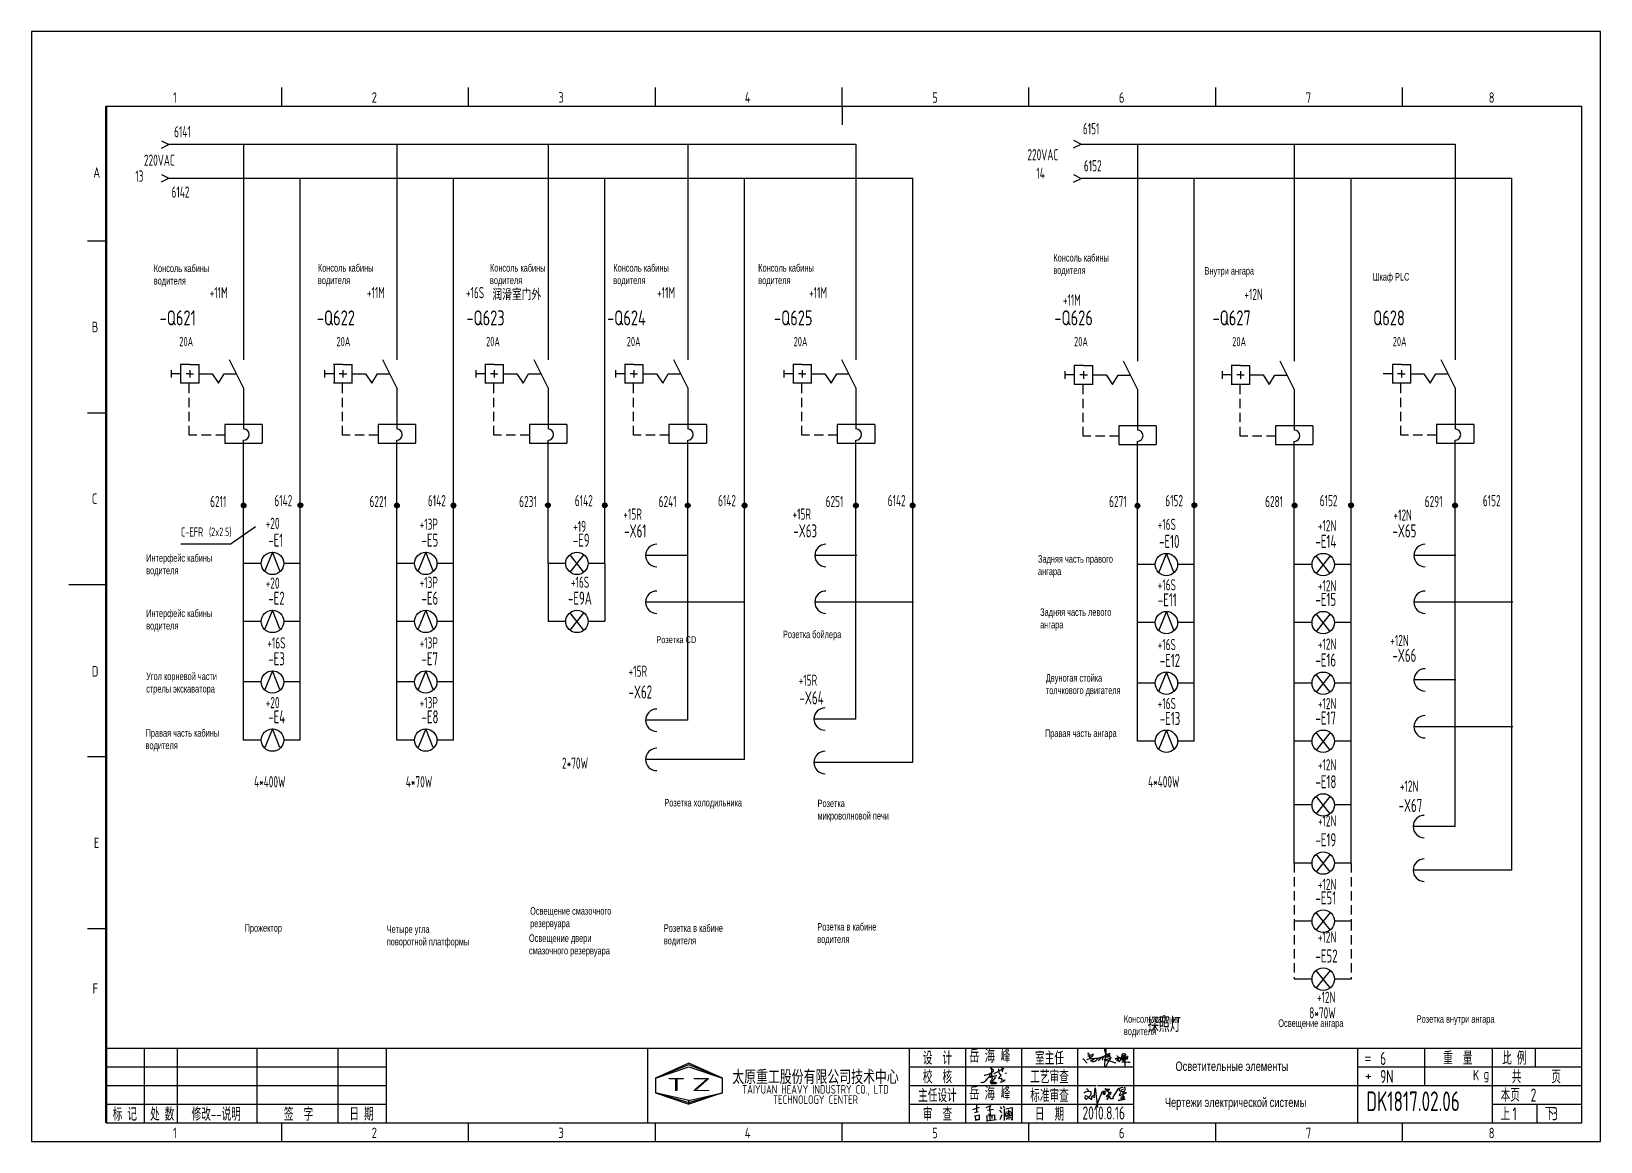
# Model space of a CAD drawing. Header units: millimetres. Extents: x -1988 to 7027, y -1849 to 2867.
# Drawn here: x 658.3 to 1078.3, y 395.4 to 692.4 of the extents above; entities that cross this region are included whole.
import ezdxf
from ezdxf.enums import TextEntityAlignment as Align

# ---------------------------------------------------------------- set-up
doc = ezdxf.new("R2010")
doc.units = ezdxf.units.MM
doc.header["$LTSCALE"] = 10
doc.linetypes.add('DASHED2', pattern=[0.375, 0.25, -0.125])
doc.linetypes.add('HIDDEN', pattern=[0.375, 0.25, -0.125])
for name, color, linetype in [('01', 7, 'Continuous'), ('11', 3, 'Continuous'), ('CONTINUOUS', 7, 'Continuous'), ('DASHED', 7, 'HIDDEN')]:
    doc.layers.add(name, color=color, linetype=linetype)
doc.styles.add('ROMAN', font='ROMANC.shx', dxfattribs={"width": 0.7, "height": 0.7})
doc.styles.add('ROMANS', font='romans', dxfattribs={"width": 0.67, "bigfont": 'hzlib'})
doc.styles.get("Standard").update_dxf_attribs({"font": 'isocp', "width": 0.707, "bigfont": 'intecad.shx'})

msp = doc.modelspace()

# ---------------------------------------------------------------- texts
for s, height, width, p in [('20A', 2.5, 0.67, (697.89, 608.19)), ('20A', 2.5, 0.67, (739.96, 608.19)), ('20A', 2.5, 0.67, (779.99, 608.19)), ('20A', 2.5, 0.67, (817.64, 608.19)), ('20A', 2.5, 0.67, (862.31, 608.19)), ('20A', 2.5, 0.67, (937.36, 608.19)), ('20A', 2.5, 0.67, (979.7, 608.19)), ('20A', 2.5, 0.67, (1022.66, 608.19)), ('C-EFR', 2.5, 0.67, (698.31, 557.24)), ('-X61', 3.5, 0.67, (816.96, 557.04)), ('-X63', 3.5, 0.67, (862.23, 557.04)), ('-X65', 3.5, 0.67, (1022.58, 557.04)), ('-E1', 3.5, 0.67, (721.7, 554.56)), ('-E5', 3.5, 0.67, (762.71, 554.56)), ('-E10', 3.5, 0.67, (960.12, 554.23)), ('-E14', 3.5, 0.67, (1001.98, 554.23)), ('-E2', 3.5, 0.67, (721.7, 539.03)), ('-E6', 3.5, 0.67, (762.71, 539.03)), ('-E9A', 3.5, 0.67, (801.91, 539.03)), ('-E11', 3.5, 0.67, (959.79, 538.59)), ('-E15', 3.5, 0.67, (1001.98, 538.7)), ('-E3', 3.5, 0.67, (721.7, 522.82)), ('-E7', 3.5, 0.67, (762.71, 522.82)), ('-E12', 3.5, 0.67, (960.31, 522.38)), ('-E16', 3.5, 0.67, (1001.98, 522.49)), ('-X66', 3.5, 0.67, (1022.58, 523.74)), ('-X62', 3.5, 0.67, (818.12, 513.94)), ('-X64', 3.5, 0.67, (863.87, 512.37)), ('-E4', 3.5, 0.67, (721.7, 507.29)), ('-E8', 3.5, 0.67, (762.71, 507.29)), ('-E13', 3.5, 0.67, (960.31, 506.85)), ('-E17', 3.5, 0.67, (1001.98, 506.96)), ('-E18', 3.5, 0.67, (1001.98, 489.92)), ('-X67', 3.5, 0.67, (1024.22, 483.59)), ('-E19', 3.5, 0.67, (1001.98, 474.39)), ('探照灯', 4, 0.67, (957.08, 424.71)), ('6', 3.5, 0.707, (1019.29, 415.9)), ('9N', 3.5, 0.707, (1019.29, 411.07)), ('2', 3.5, 0.707, (1059.57, 406.1)), ('1', 3.5, 0.707, (1054.74, 401.12)), ('3', 3.5, 0.707, (1065.3, 401.12))]:
    msp.add_text(s, height=height, dxfattribs=dict(width=width)).set_placement(p)
at = {"color": 3, "width": 0.67}
for s, p in [('-E9', (803.2, 554.56)), ('-E51', (1001.98, 458.85)), ('-E52', (1001.98, 443.32))]:
    msp.add_text(s, height=3.5, dxfattribs=at).set_placement(p)
at = {"color": 3, "linetype": 'DASHED2', "attachment_point": 1}
for s, insert, char_height, width in [('{\\fArial|b0|i0|c204|p34;\\C256;Консоль кабины водителя}', (691.04, 630.02), 2, 20.7534), ('{\\fArial|b0|i0|c204|p34;\\C256;Консоль кабины водителя}', (734.98, 630.15), 2, 20.7534), ('{\\fArial|b0|i0|c204|p34;\\C256;Консоль кабины водителя}', (781.03, 630.15), 2, 20.7534), ('{\\fArial|b0|i0|c204|p34;\\C256;Консоль кабины водителя}', (814.04, 630.15), 2, 20.7534), ('{\\fArial|b0|i0|c204|p34;\\C256;Консоль кабины водителя}', (852.83, 630.15), 2, 20.7534), ('{\\fArial|b0|i0|c204|p34;\\C256;Консоль кабины водителя}', (931.83, 632.85), 2, 20.7534), ('{\\fArial|b0|i0|c204|p34;\\C256;Внутри ангара}', (972.28, 629.35), 2, 20.7534), ('{\\fArial|b0|i0|c204|p34;\\C256;Шкаф PLC}', (1017.32, 627.76), 2, 20.7534), ('{\\fArial|b0|i0|c204|p34;\\C256;Интерфейс кабины водителя}', (689.02, 552.53), 2, 20.7534), ('{\\fArial|b0|i0|c204|p34;\\C256;Задняя часть правого ангара}', (927.71, 552.29), 2, 20.7534), ('{\\fArial|b0|i0|c204|p34;\\W0.707;\\C256;Интерфейс кабины водителя}', (689.02, 537.74), 2, 20.7534), ('{\\fArial|b0|i0|c204|p34;\\C256;Задняя часть левого ангара}', (928.29, 538.05), 2, 20.7534), ('{\\fArial|b0|i0|c204|p34;\\H0.9167x;\\C256;Розетка CD}', (825.55, 530.6), 2, 18.8018), ('{\\fArial|b0|i0|c204|p34;\\C256;Розетка бойлера}', (859.44, 532.1), 2, 19.8796), ('{\\fArial|b0|i0|c204|p34;\\C256;Угол корневой части стрелы экскаватора}', (689.02, 520.88), 2, 20.7534), ('{\\fArial|b0|i0|c204|p34;\\C256;Двуногая стойка толчкового двигателя}', (929.81, 520.46), 2, 20.7534), ('{\\fArial|b0|i0|c204|p34;\\C256;Правая часть кабины водителя}', (688.85, 505.73), 2, 20.7534), ('{\\fArial|b0|i0|c204|p34;\\C256;Правая часть ангара}', (929.57, 505.66), 2, 20.7534), ('{\\fArial|b0|i0|c204|p34;\\C256;Розетка холодильника}', (827.71, 487.06), 2, 20.7534), ('{\\fArial|b0|i0|c204|p34;\\C256;Розетка микроволновой печи}', (868.71, 486.9), 2, 19.8796), ('{\\fArial|b0|i0|c204|p34;\\C256;Освещение смазочного резервуара}', (791.78, 458.11), 2, 22.3265), ('{\\fArial|b0|i0|c204|p34;\\C256;Розетка в кабине водителя}', (827.56, 453.52), 2, 20.7534), ('{\\fArial|b0|i0|c204|p34;\\C256;Розетка в кабине водителя}', (868.63, 453.88), 2, 20.7534), ('{\\fArial|b0|i0|c204|p34;\\C256;Прожектор}', (715.36, 453.55), 2, 20.7534), ('{\\fArial|b0|i0|c204|p34;\\C256;Четыре угла поворотной платформы}', (753.4, 453.23), 2, 22.3327), ('{\\fArial|b0|i0|c204|p34;\\C256;Освещение двери смазочного резервуара}', (791.46, 450.83), 2, 21.7903), ('{\\fArial|b0|i0|c204|p34;\\C256;Консоль кабины водителя}', (950.69, 429.22), 2, 20.7534), ('{\\fArial|b0|i0|c204|p34;\\C256;Розетка внутри ангара}', (1029.08, 429.2), 2, 20.7534), ('{\\fArial|b0|i0|c204|p34;\\C256;Освещение ангара}', (992.03, 428.1), 2, 20.7534), ('{\\fArial|b0|i0|c204|p34;\\C256;Осветительные элементы}', (964.51, 416.82), 2.5, 37.6549), ('{\\fArial|b0|i0|c204|p34;\\C256;Чертежи электрической системы }', (961.67, 407.16), 2.5, 46.7557)]:
    msp.add_mtext(s, dxfattribs=dict(at, insert=insert, char_height=char_height, width=width))
at = {"attachment_point": 1}
for s, insert, char_height, width in [('(2x2.5)', (705.83, 559.68), 2.3, 5.272), ('岳 海 峰', (909.32, 420.04), 3.5, 12.9495), ('岳 海 峰', (909.32, 410.04), 3.5, 12.9495), ('2010.8.16', (939.62, 404.81), 3.5, 12.1142)]:
    msp.add_mtext(s, dxfattribs=dict(at, insert=insert, char_height=char_height, width=width))
at = {"layer": '01', "linetype": 'HIDDEN', "width": 0.67}
for s, p in [('6151', (939.73, 664.88)), ('6141', (696.5, 664.08)), ('220VAC', (688.42, 656.45)), ('220VAC', (924.88, 657.92)), ('13', (686.11, 652.19)), ('14', (927.28, 652.97)), ('6152', (939.99, 654.97)), ('6142', (695.81, 647.93)), ('+11M', (706.03, 621.02)), ('+11M', (748.1, 621.02)), ('+16S', (774.6, 621.02)), ('润滑室门外', (781.69, 620.51)), ('+11M', (825.78, 621.02)), ('+11M', (934.37, 619.05)), ('+12N', (982.96, 620.57)), ('6211', (706.14, 565.14)), ('6142', (723.32, 565.38)), ('6221', (748.79, 565.14)), ('6142', (764.42, 565.38)), ('6231', (788.85, 565.14)), ('6142', (803.75, 565.38)), ('6241', (826.18, 565.14)), ('6142', (842.07, 565.38)), ('6251', (870.87, 565.14)), ('6142', (887.49, 565.38)), ('6271', (946.74, 565.14)), ('6152', (961.77, 565.38)), ('6281', (988.5, 565.14)), ('6152', (1003.12, 565.38)), ('6291', (1031.22, 565.14)), ('6152', (1046.78, 565.38)), ('+15R', (816.74, 561.78)), ('+15R', (862.01, 561.78)), ('+12N', (1022.86, 561.52)), ('+20', (721.01, 559.3)), ('+13P', (762.21, 559.07)), ('+16S', (959.76, 559.03)), ('+12N', (1002.62, 558.69)), ('+20', (721.01, 543.32)), ('+13P', (762.21, 543.51)), ('+16S', (802.71, 543.55)), ('+16S', (959.76, 542.85)), ('+12N', (1002.62, 542.62)), ('+16S', (721.44, 527.31)), ('+13P', (762.21, 527.31)), ('+16S', (959.76, 526.88)), ('+12N', (1002.62, 527.01)), ('+12N', (1022, 527.98)), ('+15R', (818.14, 519.75)), ('+15R', (863.66, 517.34)), ('+20', (721.01, 511.35)), ('+13P', (762.21, 511.33)), ('+16S', (959.76, 511.12)), ('+12N', (1002.62, 511.09)), ('2*70W', (800.32, 495.14)), ('+12N', (1002.62, 494.72)), ('4*400W', (717.89, 490.18)), ('4*70W', (758.5, 490.18)), ('4*400W', (957.17, 490.18)), ('+12N', (1024.58, 488.99)), ('+12N', (1002.62, 479.7)), ('+12N', (1002.62, 462.73)), ('8*70W', (1000.3, 428.34))]:
    msp.add_text(s, height=3, dxfattribs=at).set_placement(p)
at = {"layer": '01', "color": 1, "linetype": 'HIDDEN', "width": 0.67}
msp.add_text('+11M', height=3, dxfattribs=at).set_placement((866.46, 621.02))
at = {"layer": '01', "color": 3, "linetype": 'HIDDEN', "width": 0.67}
for s, p in [('+19', (803.31, 558.49)), ('+12N', (1002.62, 448.63)), ('+12N', (1002.39, 432.51))]:
    msp.add_text(s, height=3, dxfattribs=at).set_placement(p)
at = {"layer": '11', "width": 0.707}
msp.add_text('DK1817.02.06', height=5.25, dxfattribs=at).set_placement((1015.57, 403.58))
at = {"layer": 'CONTINUOUS', "linetype": 'Continuous', "style": 'ROMAN'}
for s, height, width, p in [('1', 2.8, 0.7, (696.22, 673.35)), ('2', 2.8, 0.7, (749.38, 673.35)), ('3', 2.8, 0.7, (799.36, 673.35)), ('4', 2.8, 0.7, (849.25, 673.35)), ('5', 2.8, 0.7, (899.39, 673.31)), ('6', 2.8, 0.7, (949.37, 673.31)), ('7', 2.8, 0.7, (999.4, 673.31)), ('8', 2.8, 0.7, (1048.35, 673.31)), ('A', 2.8, 0.7, (674.86, 653.26)), ('B', 2.8, 0.7, (674.47, 611.94)), ('C', 2.8, 0.7, (674.47, 566)), ('D', 2.8, 0.7, (674.47, 519.83)), ('E', 2.8, 0.7, (675.03, 473.94)), ('F', 2.8, 0.7, (674.68, 434.94)), ('T', 3.5, 1.8, (828.3, 408.91)), ('Z', 3.5, 1.8, (835, 408.91)), ('K', 2.8, 0.7, (1044.13, 411.8)), ('g', 2.8, 0.7, (1046.96, 412.07)), ('1', 2.8, 0.7, (696.22, 396.35)), ('2', 2.8, 0.7, (749.38, 396.35)), ('3', 2.8, 0.7, (799.36, 396.35)), ('4', 2.8, 0.7, (849.25, 396.35)), ('5', 2.8, 0.7, (899.39, 396.31)), ('6', 2.8, 0.7, (949.37, 396.31)), ('7', 2.8, 0.7, (999.4, 396.31)), ('8', 2.8, 0.7, (1048.35, 396.31))]:
    msp.add_text(s, height=height, dxfattribs=dict(at, width=width)).set_placement(p)
at = {"layer": 'CONTINUOUS', "style": 'ROMANS', "width": 0.67}
for s, p in [('-Q621 ', (692.63, 613.77)), ('-Q622', (734.71, 613.77)), ('-Q623', (774.73, 613.77)), ('-Q624 ', (812.39, 613.77)), ('-Q626', (932.1, 613.77)), ('-Q627', (974.44, 613.77)), ('Q628', (1017.41, 613.77))]:
    msp.add_text(s, height=4, dxfattribs=at).set_placement(p)
at = {"layer": 'CONTINUOUS', "color": 1, "style": 'ROMANS', "width": 0.67}
msp.add_text('-Q625 ', height=4, dxfattribs=at).set_placement((857.06, 613.77))
at = {"layer": 'CONTINUOUS', "width": 0.67}
for s, p in [('设  计', (900.8, 417.91)), ('室主任', (930.8, 417.91)), ('重  量', (1040.1, 417.91)), ('比 例', (1055.2, 417.91)), ('校  核', (900.8, 412.91)), ('工艺审查', (930.8, 412.91)), ('共      页', (1061.1, 412.91)), ('主任设计', (900.8, 407.91)), ('标准审查', (930.8, 407.91)), ('本页', (1054.1, 408.02)), ('标 记', (683.3, 402.91)), ('处 数', (693.3, 402.91)), ('修改--说明', (707.76, 402.91)), ('签  字', (729.79, 402.91)), ('日 期', (746.67, 402.91)), ('审  查', (900.8, 402.91)), ('日  期', (930.8, 402.91)), ('上', (1052.8, 402.93)), ('下', (1064.62, 402.93))]:
    msp.add_text(s, height=3.5, dxfattribs=at).set_placement(p, align=Align.MIDDLE)
at = {"layer": 'CONTINUOUS', "linetype": 'Continuous', "style": 'ROMAN'}
for s, p in [('=', (1015.03, 416.46)), ('+', (1015.13, 411.72))]:
    msp.add_text(s, height=2.8, dxfattribs=at).set_placement(p)
at = {"layer": 'CONTINUOUS', "insert": (868.16, 409.97), "char_height": 3.3, "width": 50, "attachment_point": 5, "line_spacing_factor": 0.7125}
msp.add_mtext('{\\f宋体|b0|i0|c134|p2;太原重工股份有限公司技术中心\\P\\Fromans.shx;\\H0.6969x;TAIYUAN HEAVY INDUSTRY CO., LTD\\PTECHNOLOGY CENTER}', dxfattribs=at)

# ---------------------------------------------------------------- blocks, each defined once
blk = doc.blocks.new('A$C5BE500A0')
for p, q in [((64.4, 48.9), (64.5, 51.6)), ((65.3, 44.3), (64.4, 48.9)), ((64.5, 51.6), (65.9, 52.2)), ((67.1, 48.5), (64.5, 17.9)), ((65.9, 52.2), (66.5, 51.5)), ((66.5, 51.5), (67.1, 48.5)), ((0, 24.1), (1.5, 23.9)), ((1.5, 23.9), (12.6, 10.8)), ((11.6, 21), (13.8, 22.8)), ((13.8, 22.8), (17.9, 23.5)), ((15.3, 41.2), (22.2, 26.1)), ((15.3, 40.1), (15.3, 41.2)), ((15.4, 37.7), (15.3, 40.1)), ((15.4, 32.4), (21, 34.6)), ((15.5, 31.8), (15.4, 32.4)), ((19.1, 30.1), (15.5, 31.8)), ((17.9, 23.5), (26, 24.9)), ((22.2, 26.1), (19.1, 30.1)), ((21, 34.6), (24.5, 35.1)), ((22.6, 18.1), (23.6, 19.3)), ((23.7, 17.3), (22.6, 18.1)), ((23.3, 27.9), (23.1, 27.8)), ((25.3, 29.5), (23.3, 27.9)), ((23.6, 19.3), (25.8, 19.9)), ((24.5, 35.1), (28.2, 35.6)), ((26.1, 16.2), (24.9, 15)), ((26.8, 30.7), (25.3, 29.5)), ((25.8, 19.9), (29.2, 20.8)), ((26, 24.9), (36.8, 26.1)), ((28.4, 20), (26.1, 16.2)), ((29.4, 34), (26.8, 30.7)), ((28.2, 35.6), (30.2, 36.8)), ((29.4, 15.2), (28.2, 15.7)), ((29.5, 22.1), (28.4, 20)), ((29.2, 20.8), (33, 21.4)), ((30.2, 38), (29.4, 34)), ((32.4, 15.1), (29.4, 15.2)), ((30.2, 22.7), (29.5, 22.1)), ((30.2, 36.8), (30.2, 38)), ((31.6, 22.6), (30.2, 22.7)), ((32.8, 22.1), (31.6, 22.6)), ((35, 16.2), (32.4, 15.1)), ((33, 21.4), (32.8, 22.1)), ((37.6, 17.7), (35, 16.2)), ((36.8, 26.1), (40.9, 26)), ((39.7, 20.3), (37.6, 17.7)), ((40.8, 21.6), (39.7, 20.3)), ((40.2, 22.8), (44.3, 25.4)), ((41.7, 24.4), (40.8, 21.6)), ((40.9, 26), (41.7, 24.4)), ((44.3, 25.4), (50.6, 27.7)), ((44.7, 18.7), (49.1, 22.6)), ((49.1, 22.6), (54.4, 27.2)), ((50.6, 27.7), (56.2, 29.3)), ((54.4, 27.2), (59.1, 30.4)), ((56.8, 20.6), (55.9, 19.6)), ((56.2, 29.3), (60.8, 29.6)), ((56.7, 31.7), (57.4, 29.6)), ((57.6, 25), (56.8, 20.6)), ((57.4, 29.6), (57.6, 25)), ((59.1, 30.4), (64.7, 33.7)), ((60.8, 29.6), (62.2, 29.2)), ((66.6, 21), (62.5, 20.6)), ((62.5, 20.6), (75.7, 18.4)), ((64.5, 17.9), (63.3, 8.5)), ((63.3, 8.5), (63.5, 0.1)), ((63.5, 0.1), (64.3, 0)), ((64.3, 0), (67.5, 2.5)), ((64.7, 33.7), (72, 37.3)), ((67.5, 39.5), (65.3, 44.3)), ((69.8, 21.4), (66.6, 21)), ((70.3, 36.3), (67.5, 39.5)), ((67.5, 2.5), (73.8, 13.7)), ((68.3, 28.6), (72.6, 29.4)), ((69.3, 29), (68.3, 28.6)), ((72, 30.5), (69.3, 29)), ((69.9, 34.1), (69.7, 33.3)), ((69.7, 33.3), (71.9, 33.6)), ((76.7, 24.1), (69.8, 21.4)), ((74.6, 36.5), (69.9, 34.1)), ((73.8, 32.8), (70.3, 36.3)), ((71.9, 33.6), (75.3, 34.2)), ((72, 37.3), (77.8, 39)), ((74.8, 31.8), (72, 30.5)), ((72.6, 29.4), (78.2, 30.4)), ((77.7, 30.8), (73.8, 32.8)), ((73.8, 13.7), (77.7, 20)), ((79.7, 39.2), (74.6, 36.5)), ((76.7, 32.6), (74.8, 31.8)), ((75.3, 34.2), (77, 34.5)), ((75.7, 18.4), (81.9, 16.6)), ((77.7, 33.5), (76.7, 32.6)), ((79.9, 25.4), (76.7, 24.1)), ((77, 34.5), (78, 34.1)), ((78, 34.1), (77.7, 33.5)), ((80.1, 30.5), (77.7, 30.8)), ((77.7, 20), (81.2, 25.6)), ((77.8, 39), (79.7, 39.2)), ((78.2, 30.4), (80.1, 30.5)), ((82.1, 26.9), (79.9, 25.4)), ((81.2, 25.6), (82.1, 26.9)), ((81.9, 16.6), (87.3, 14.8)), ((87.3, 14.8), (91.3, 12.9)), ((91.3, 12.9), (94.8, 12.6)), ((94.5, 25.2), (94.9, 23.9)), ((94.8, 12.6), (95.8, 12.8)), ((94.9, 23.9), (95.3, 23)), ((95.3, 23), (95.8, 22.8)), ((95.8, 22.8), (97, 23.3)), ((97, 23.3), (97.8, 25.3)), ((98.5, 23.8), (97.4, 25.9)), ((97.8, 25.3), (100.8, 27)), ((101.1, 23.3), (98.5, 23.8)), ((99, 31.4), (100.1, 32)), ((100.7, 21.1), (99.2, 17.4)), ((99.2, 17.4), (101.9, 20.9)), ((100.1, 32), (101.1, 31.6)), ((102.1, 27.7), (100.7, 21.1)), ((100.8, 27), (103.5, 26.5)), ((101.1, 31.6), (102.1, 30.6)), ((103.3, 23.7), (101.1, 23.3)), ((101.9, 20.9), (103.1, 21.8)), ((102.1, 30.6), (102.1, 27.7)), ((103.1, 21.8), (103.7, 20.1)), ((104.7, 23.9), (103.3, 23.7)), ((103.5, 26.5), (104.5, 25.2)), ((103.7, 20.1), (103.9, 18.5)), ((103.9, 18.5), (105, 16.1)), ((104.2, 28.7), (108.3, 26.3)), ((104.5, 25.2), (104.7, 23.9)), ((105, 16.1), (106.4, 15.7)), ((106.4, 15.7), (107.7, 17.3)), ((107.7, 17.3), (110.9, 22.6)), ((108.3, 26.3), (115.7, 20.2)), ((110.9, 22.6), (113.3, 30.9)), ((111.7, 21.6), (125.7, 23.5)), ((115.4, 22.1), (111.7, 21.6)), ((112.9, 30.9), (112.3, 30.9)), ((117.4, 32.7), (112.9, 30.9)), ((112.9, 26.9), (127.4, 26.5)), ((124.7, 26.6), (112.9, 26.9)), ((113.3, 30.9), (114.4, 35)), ((113.4, 15.2), (124.8, 14.7)), ((114.4, 35), (115.4, 38.4)), ((115.4, 38.4), (118.1, 38.8)), ((122.5, 23.3), (115.4, 22.1)), ((115.7, 20.2), (118.5, 18.9)), ((116.7, 30.8), (120.9, 31.8)), ((122.1, 34.8), (117.4, 32.7)), ((118.1, 38.8), (123.3, 38.3)), ((118.5, 18.9), (120.8, 19.6)), ((120.8, 19.6), (121.1, 20.7)), ((120.9, 31.8), (124.1, 32)), ((121.7, 31.5), (122.2, 1.9)), ((123, 28.1), (121.7, 31.5)), ((124.7, 36.8), (122.1, 34.8)), ((126.4, 24.6), (122.5, 23.3)), ((128.2, 25.5), (123, 28.1)), ((123.3, 38.3), (124.7, 36.8)), ((124.1, 32), (129.1, 31.3)), ((128.1, 26.7), (124.7, 26.6)), ((124.8, 14.7), (132, 14.1)), ((125.7, 23.5), (130.1, 23.8)), ((127.4, 26.5), (126.4, 24.6)), ((130.2, 28.3), (128.1, 26.7)), ((130.5, 24.3), (128.2, 25.5)), ((129.1, 31.3), (130.7, 30.3)), ((130.1, 23.8), (130.5, 24.3)), ((130.7, 30.3), (130.2, 28.3)), ((132, 14.1), (137.3, 13.6))]:
    blk.add_line(p, q)
blk = doc.blocks.new('lf')
for points in [[(409.4, 317.6), (411.9, 317.6), (420.7, 320.5), (429.4, 326.1), (429, 328.4), (426.7, 330.1), (424.2, 331.3), (423.4, 332.6), (424.4, 333.4), (425, 330.7), (425, 327.4), (425, 324.7), (424.8, 321.8), (424.8, 320.3), (424.8, 318.7), (425, 314.7), (425, 313), (424.8, 313)], [(432.1, 320.3), (430.6, 321.6), (450.9, 331.7), (450.9, 332.2)], [(439.5, 330.9), (440, 324.5), (442, 320.7)], [(446.2, 333.8), (448.1, 330.5), (448.1, 326.7), (446.6, 323.8)], [(421.5, 320.1), (421.3, 317.6), (420, 315.1), (418.6, 312.6), (416.7, 310.5), (414.9, 308.5), (411.9, 305.6), (410.1, 304.1), (408, 302.6), (406.1, 302), (403.6, 302.6), (403.6, 303.5), (403.9, 303.5)], [(421.3, 316.2), (424.8, 315.9), (427.1, 316), (429.8, 316), (434.8, 316.8), (436, 316.8)], [(421.9, 314.1), (423.8, 314.1), (425.4, 313.7), (426, 313), (426.9, 312), (427.1, 312), (426.5, 310.5), (426.1, 309.5), (424.2, 306.6), (423.1, 305.4), (422.1, 304.5), (423.2, 303.3), (427.3, 303.1), (429.8, 303.1), (432.3, 302.9), (435.4, 302.7), (433.1, 299.9), (424.6, 299.5), (424, 300.4), (425.6, 303.3), (434.3, 313.5)], [(441.8, 320.7), (443.7, 320.1), (444.9, 317.6), (443.1, 315.5), (439.7, 311.8), (439.8, 310.6), (445.4, 311.2), (447, 310.3), (445.6, 307.4), (453.6, 308), (450.3, 304.7), (447, 303.3), (443.7, 303.1), (442.9, 303.7)], [(453.4, 322.4), (454.9, 322.2), (455.7, 321.8), (456.1, 321.6), (456.3, 321.4)]]:
    blk.add_lwpolyline(points)

# ---------------------------------------------------------------- hatches: boundary and pattern name
h = msp.add_hatch()
h.set_pattern_fill('ANGLE', scale=0.01, style=0)
h.set_pattern_definition([(0, (-115.819705, 351.8176), (0, 0.06985), [0.0508, -0.01905]), (90, (-115.819705, 351.8176), (-0.06985, 4e-18), [0.0508, -0.01905])])
h.paths.add_polyline_path([(714.49, 565.61, 1), (715.73, 565.61, 1)])
h = msp.add_hatch()
h.set_pattern_fill('ANGLE', scale=0.1, style=0)
h.set_pattern_definition([(0, (-114.7929, 338.3424), (0, 0.6985), [0.508, -0.1905]), (90, (-114.7929, 338.3424), (-0.6985, 4e-17), [0.508, -0.1905])])
h.paths.add_polyline_path([(714.49, 565.61, 1), (715.73, 565.61, 1)])
h = msp.add_hatch()
h.set_pattern_fill('ANGLE', scale=0.01, style=0)
h.set_pattern_definition([(0, (-100.63757, 351.86362), (0, 0.06985), [0.0508, -0.01905]), (90, (-100.63757, 351.86362), (-0.06985, 4e-18), [0.0508, -0.01905])])
h.paths.add_polyline_path([(729.67, 565.66, 1), (730.91, 565.66, 1)])
h = msp.add_hatch()
h.set_pattern_fill('ANGLE', scale=0.1, style=0)
h.set_pattern_definition([(0, (-99.61074, 338.3884), (0, 0.6985), [0.508, -0.1905]), (90, (-99.61074, 338.3884), (-0.6985, 4e-17), [0.508, -0.1905])])
h.paths.add_polyline_path([(729.67, 565.66, 1), (730.91, 565.66, 1)])
h = msp.add_hatch()
h.set_pattern_fill('ANGLE', scale=0.01, style=0)
h.set_pattern_definition([(0, (-74.800305, 351.81268), (0, 0.06985), [0.0508, -0.01905]), (90, (-74.800305, 351.81268), (-0.06985, 4e-18), [0.0508, -0.01905])])
h.paths.add_polyline_path([(755.51, 565.61, 1), (756.75, 565.61, 1)])
h = msp.add_hatch()
h.set_pattern_fill('ANGLE', scale=0.1, style=0)
h.set_pattern_definition([(0, (-73.7735, 338.33745), (0, 0.6985), [0.508, -0.1905]), (90, (-73.7735, 338.33745), (-0.6985, 4e-17), [0.508, -0.1905])])
h.paths.add_polyline_path([(755.51, 565.61, 1), (756.75, 565.61, 1)])
h = msp.add_hatch()
h.set_pattern_fill('ANGLE', scale=0.01, style=0)
h.set_pattern_definition([(0, (-59.65308, 351.80887), (0, 0.06985), [0.0508, -0.01905]), (90, (-59.65308, 351.80887), (-0.06985, 4e-18), [0.0508, -0.01905])])
h.paths.add_polyline_path([(770.65, 565.6, 1), (771.9, 565.6, 1)])
h = msp.add_hatch()
h.set_pattern_fill('ANGLE', scale=0.1, style=0)
h.set_pattern_definition([(0, (-58.62625, 338.33364), (0, 0.6985), [0.508, -0.1905]), (90, (-58.62625, 338.33364), (-0.6985, 4e-17), [0.508, -0.1905])])
h.paths.add_polyline_path([(770.65, 565.6, 1), (771.9, 565.6, 1)])
h = msp.add_hatch()
h.set_pattern_fill('ANGLE', scale=0.01, style=0)
h.set_pattern_definition([(0, (-34.36881, 351.85829), (0, 0.06985), [0.0508, -0.01905]), (90, (-34.36881, 351.85829), (-0.06985, 4e-18), [0.0508, -0.01905])])
h.paths.add_polyline_path([(795.94, 565.65, 1), (797.18, 565.65, 1)])
h = msp.add_hatch()
h.set_pattern_fill('ANGLE', scale=0.1, style=0)
h.set_pattern_definition([(0, (-33.342, 338.38306), (0, 0.6985), [0.508, -0.1905]), (90, (-33.342, 338.38306), (-0.6985, 4e-17), [0.508, -0.1905])])
h.paths.add_polyline_path([(795.94, 565.65, 1), (797.18, 565.65, 1)])
h = msp.add_hatch()
h.set_pattern_fill('ANGLE', scale=0.01, style=0)
h.set_pattern_definition([(0, (-19.16129, 351.84211), (0, 0.06985), [0.0508, -0.01905]), (90, (-19.16129, 351.84211), (-0.06985, 4e-18), [0.0508, -0.01905])])
h.paths.add_polyline_path([(811.14, 565.64, 1), (812.39, 565.64, 1)])
h = msp.add_hatch()
h.set_pattern_fill('ANGLE', scale=0.1, style=0)
h.set_pattern_definition([(0, (-18.13446, 338.3669), (0, 0.6985), [0.508, -0.1905]), (90, (-18.13446, 338.3669), (-0.6985, 4e-17), [0.508, -0.1905])])
h.paths.add_polyline_path([(811.14, 565.64, 1), (812.39, 565.64, 1)])
h = msp.add_hatch()
h.set_pattern_fill('ANGLE', scale=0.01, style=0)
h.set_pattern_definition([(0, (3.036545, 351.7879), (0, 0.06985), [0.0508, -0.01905]), (90, (3.036545, 351.7879), (-0.06985, 4e-18), [0.0508, -0.01905])])
h.paths.add_polyline_path([(833.34, 565.58, 1), (834.59, 565.58, 1)])
h = msp.add_hatch()
h.set_pattern_fill('ANGLE', scale=0.1, style=0)
h.set_pattern_definition([(0, (4.0634, 338.3127), (0, 0.6985), [0.508, -0.1905]), (90, (4.0634, 338.3127), (-0.6985, 4e-17), [0.508, -0.1905])])
h.paths.add_polyline_path([(833.34, 565.58, 1), (834.59, 565.58, 1)])
h = msp.add_hatch()
h.set_pattern_fill('ANGLE', scale=0.01, style=0)
h.set_pattern_definition([(0, (18.25458, 351.799186), (0, 0.06985), [0.0508, -0.01905]), (90, (18.25458, 351.799186), (-0.06985, 4e-18), [0.0508, -0.01905])])
h.paths.add_polyline_path([(848.56, 565.59, 1), (849.8, 565.59, 1)])
h = msp.add_hatch()
h.set_pattern_fill('ANGLE', scale=0.1, style=0)
h.set_pattern_definition([(0, (19.2814, 338.32396), (0, 0.6985), [0.508, -0.1905]), (90, (19.2814, 338.32396), (-0.6985, 4e-17), [0.508, -0.1905])])
h.paths.add_polyline_path([(848.56, 565.59, 1), (849.8, 565.59, 1)])
h = msp.add_hatch()
h.set_pattern_fill('ANGLE', scale=0.01, style=0)
h.set_pattern_definition([(0, (48.05679, 351.79711), (0, 0.06985), [0.0508, -0.01905]), (90, (48.05679, 351.79711), (-0.06985, 4e-18), [0.0508, -0.01905])])
h.paths.add_polyline_path([(878.36, 565.59, 1), (879.61, 565.59, 1)])
h = msp.add_hatch()
h.set_pattern_fill('ANGLE', scale=0.1, style=0)
h.set_pattern_definition([(0, (49.0836, 338.3219), (0, 0.6985), [0.508, -0.1905]), (90, (49.0836, 338.3219), (-0.6985, 4e-17), [0.508, -0.1905])])
h.paths.add_polyline_path([(878.36, 565.59, 1), (879.61, 565.59, 1)])
h = msp.add_hatch()
h.set_pattern_fill('ANGLE', scale=0.01, style=0)
h.set_pattern_definition([(0, (63.24045, 351.81179), (0, 0.06985), [0.0508, -0.01905]), (90, (63.24045, 351.81179), (-0.06985, 4e-18), [0.0508, -0.01905])])
h.paths.add_polyline_path([(893.55, 565.61, 1), (894.79, 565.61, 1)])
h = msp.add_hatch()
h.set_pattern_fill('ANGLE', scale=0.1, style=0)
h.set_pattern_definition([(0, (64.2673, 338.33656), (0, 0.6985), [0.508, -0.1905]), (90, (64.2673, 338.33656), (-0.6985, 4e-17), [0.508, -0.1905])])
h.paths.add_polyline_path([(893.55, 565.61, 1), (894.79, 565.61, 1)])
h = msp.add_hatch()
h.set_pattern_fill('ANGLE', scale=0.01, style=0)
h.set_pattern_definition([(0, (123.427265, 351.708345), (0, 0.06985), [0.0508, -0.01905]), (90, (123.427265, 351.708345), (-0.06985, 4e-18), [0.0508, -0.01905])])
h.paths.add_polyline_path([(953.73, 565.5, 1), (954.98, 565.5, 1)])
h = msp.add_hatch()
h.set_pattern_fill('ANGLE', scale=0.1, style=0)
h.set_pattern_definition([(0, (124.4541, 338.2331), (0, 0.6985), [0.508, -0.1905]), (90, (124.4541, 338.2331), (-0.6985, 4e-17), [0.508, -0.1905])])
h.paths.add_polyline_path([(953.73, 565.5, 1), (954.98, 565.5, 1)])
h = msp.add_hatch()
h.set_pattern_fill('ANGLE', scale=0.01, style=0)
h.set_pattern_definition([(0, (138.6297, 351.83777), (0, 0.06985), [0.0508, -0.01905]), (90, (138.6297, 351.83777), (-0.06985, 4e-18), [0.0508, -0.01905])])
h.paths.add_polyline_path([(968.94, 565.63, 1), (970.18, 565.63, 1)])
h = msp.add_hatch()
h.set_pattern_fill('ANGLE', scale=0.1, style=0)
h.set_pattern_definition([(0, (139.65653, 338.36254), (0, 0.6985), [0.508, -0.1905]), (90, (139.65653, 338.36254), (-0.6985, 4e-17), [0.508, -0.1905])])
h.paths.add_polyline_path([(968.94, 565.63, 1), (970.18, 565.63, 1)])
h = msp.add_hatch()
h.set_pattern_fill('ANGLE', scale=0.01, style=0)
h.set_pattern_definition([(0, (165.47473, 351.80529), (0, 0.06985), [0.0508, -0.01905]), (90, (165.47473, 351.80529), (-0.06985, 4e-18), [0.0508, -0.01905])])
h.paths.add_polyline_path([(995.78, 565.6, 1), (997.02, 565.6, 1)])
h = msp.add_hatch()
h.set_pattern_fill('ANGLE', scale=0.1, style=0)
h.set_pattern_definition([(0, (166.50156, 338.33006), (0, 0.6985), [0.508, -0.1905]), (90, (166.50156, 338.33006), (-0.6985, 4e-17), [0.508, -0.1905])])
h.paths.add_polyline_path([(995.78, 565.6, 1), (997.02, 565.6, 1)])
h = msp.add_hatch()
h.set_pattern_fill('ANGLE', scale=0.01, style=0)
h.set_pattern_definition([(0, (180.59455, 351.83777), (0, 0.06985), [0.0508, -0.01905]), (90, (180.59455, 351.83777), (-0.06985, 4e-18), [0.0508, -0.01905])])
h.paths.add_polyline_path([(1010.9, 565.63, 1), (1012.14, 565.63, 1)])
h = msp.add_hatch()
h.set_pattern_fill('ANGLE', scale=0.1, style=0)
h.set_pattern_definition([(0, (181.6214, 338.36254), (0, 0.6985), [0.508, -0.1905]), (90, (181.6214, 338.36254), (-0.6985, 4e-17), [0.508, -0.1905])])
h.paths.add_polyline_path([(1010.9, 565.63, 1), (1012.14, 565.63, 1)])
h = msp.add_hatch()
h.set_pattern_fill('ANGLE', scale=0.1, style=0)
h.set_pattern_definition([(0, (209.43745, 338.3219), (0, 0.6985), [0.508, -0.1905]), (90, (209.43745, 338.3219), (-0.6985, 4e-17), [0.508, -0.1905])])
h.paths.add_polyline_path([(1038.72, 565.59, 1), (1039.96, 565.59, 1)])
h = msp.add_hatch()
h.set_pattern_fill('ANGLE', scale=0.01, style=0)
h.set_pattern_definition([(0, (208.41061, 351.79711), (0, 0.06985), [0.0508, -0.01905]), (90, (208.41061, 351.79711), (-0.06985, 4e-18), [0.0508, -0.01905])])
h.paths.add_polyline_path([(1038.72, 565.59, 1), (1039.96, 565.59, 1)])

# ---------------------------------------------------------------- linework, layer by layer
for p, q in [((694.6, 662.22), (879, 662.22)), ((823.33, 662.22), (879, 662.22)), ((939.33, 662.22), (1039.35, 662.22)), ((939.33, 662.22), (996.3, 662.22)), ((694.6, 653.14), (894.2, 653.14)), ((730.26, 502.83), (730.26, 653.14)), ((771.27, 502.83), (771.27, 653.14)), ((811.76, 550.1), (811.76, 653.14)), ((823.33, 653.14), (894.2, 653.14)), ((849.14, 497.65), (849.14, 653.14)), ((894.2, 496.82), (894.2, 653.14)), ((939.33, 653.14), (1054.55, 653.14)), ((939.33, 653.14), (1011.5, 653.14)), ((969.51, 502.5), (969.51, 653.14)), ((1011.5, 469.93), (1011.5, 653.14)), ((1054.55, 468.03), (1054.55, 653.14)), ((833.95, 508.12), (833.95, 583.07)), ((879, 508.46), (879, 583.07)), ((996.3, 469.93), (996.3, 582.74)), ((1039.35, 479.68), (1039.35, 583.07)), ((711.54, 555.26), (718.3, 559.92)), ((711.54, 555.26), (698.33, 555.26)), ((722.82, 553.1), (720.82, 548.1)), ((724.82, 548.1), (722.82, 553.1)), ((763.83, 553.1), (761.83, 548.1)), ((765.83, 548.1), (763.83, 553.1)), ((833.95, 552.21), (822.7, 552.21)), ((879.21, 552.21), (867.97, 552.21)), ((962.07, 552.77), (960.07, 547.77)), ((964.07, 547.77), (962.07, 552.77)), ((1039.57, 552.21), (1028.32, 552.21)), ((719.82, 550.1), (715.07, 550.1)), ((730.26, 550.1), (725.82, 550.1)), ((760.83, 550.1), (756.07, 550.1)), ((771.27, 550.1), (766.83, 550.1)), ((796.57, 550.1), (796.57, 534.57)), ((811.76, 550.1), (811.76, 534.61)), ((959.07, 549.77), (954.32, 549.77)), ((969.51, 549.77), (965.07, 549.77)), ((1001.05, 549.77), (996.3, 549.77)), ((1011.5, 549.77), (1007.05, 549.77)), ((849.14, 539.7), (822.7, 539.7)), ((894.41, 539.7), (867.97, 539.7)), ((1054.76, 539.7), (1028.32, 539.7)), ((719.82, 534.57), (715.07, 534.57)), ((722.82, 537.57), (720.82, 532.57)), ((724.82, 532.57), (722.82, 537.57)), ((730.26, 534.57), (725.82, 534.57)), ((760.83, 534.57), (756.07, 534.57)), ((763.83, 537.57), (761.83, 532.57)), ((765.83, 532.57), (763.83, 537.57)), ((771.27, 534.57), (766.83, 534.57)), ((801.32, 534.57), (796.56, 534.57)), ((811.76, 534.57), (807.32, 534.57)), ((959.07, 534.24), (954.32, 534.24)), ((962.07, 537.24), (960.07, 532.24)), ((964.07, 532.24), (962.07, 537.24)), ((969.51, 534.24), (965.07, 534.24)), ((1001.05, 534.24), (996.3, 534.24)), ((1011.5, 534.24), (1007.05, 534.24)), ((722.82, 521.36), (720.82, 516.36)), ((724.82, 516.36), (722.82, 521.36)), ((763.83, 521.36), (761.83, 516.36)), ((765.83, 516.36), (763.83, 521.36)), ((962.07, 521.03), (960.07, 516.03)), ((964.07, 516.03), (962.07, 521.03)), ((719.82, 518.36), (715.07, 518.36)), ((730.26, 518.36), (725.82, 518.36)), ((760.83, 518.36), (756.07, 518.36)), ((771.27, 518.36), (766.83, 518.36)), ((959.07, 518.03), (954.32, 518.03)), ((969.51, 518.03), (965.07, 518.03)), ((1001.05, 518.03), (996.3, 518.03)), ((1011.5, 518.03), (1007.05, 518.03)), ((1039.57, 518.91), (1028.32, 518.91)), ((879, 508.46), (867.75, 508.46)), ((722.82, 505.83), (720.82, 500.83)), ((724.82, 500.83), (722.82, 505.83)), ((763.83, 505.83), (761.83, 500.83)), ((765.83, 500.83), (763.83, 505.83)), ((833.95, 508.12), (822.7, 508.12)), ((962.07, 505.5), (960.07, 500.5)), ((964.07, 500.5), (962.07, 505.5)), ((1054.76, 506.4), (1028.32, 506.4)), ((719.82, 502.83), (715.07, 502.83)), ((730.26, 502.83), (725.82, 502.83)), ((760.83, 502.83), (756.07, 502.83)), ((771.27, 502.83), (766.83, 502.83)), ((959.07, 502.5), (954.32, 502.5)), ((969.51, 502.5), (965.07, 502.5)), ((1001.05, 502.5), (996.3, 502.5)), ((1011.5, 502.5), (1007.05, 502.5)), ((849.14, 497.65), (822.7, 497.65)), ((894.2, 496.82), (867.75, 496.82)), ((1001.05, 485.46), (996.3, 485.46)), ((1011.5, 485.46), (1007.05, 485.46)), ((1039.35, 479.68), (1028.11, 479.68)), ((1005.92, 472.28), (1002.18, 467.58)), ((1005.92, 467.58), (1002.18, 472.28)), ((1001.05, 469.93), (996.3, 469.93)), ((1011.5, 469.93), (1007.05, 469.93)), ((1054.55, 468.03), (1028.11, 468.03)), ((953.3, 410.41), (1013.3, 410.41)), ((910.26, 403.96), (912.08, 404.61)), ((910.78, 403.18), (911.82, 403.44)), ((911.04, 403.44), (911.04, 403.44)), ((911.28, 405.14), (911.28, 403.32)), ((913.82, 404.56), (914.99, 405.08)), ((913.82, 404.56), (913.82, 404.56)), ((914.21, 403.78), (915.77, 404.04)), ((914.99, 405.08), (914.73, 404.3)), ((914.73, 404.3), (914.73, 404.04)), ((914.73, 404.04), (914.99, 402.49)), ((917.4, 403.85), (917.95, 403.12)), ((917.59, 404.79), (917.95, 404.15)), ((918.41, 405), (918.77, 404.36)), ((918.65, 404.06), (918.65, 401.06)), ((919.01, 403.27), (920.44, 403.57)), ((919.1, 404.21), (920.8, 404.57)), ((919.8, 403.91), (919.89, 401.3)), ((920.8, 404.57), (920.83, 404.57)), ((920.83, 404.57), (920.83, 401.12)), ((910.78, 402.41), (911.04, 400.98)), ((910.91, 402.28), (911.95, 402.54)), ((911.95, 401.24), (910.91, 401.24)), ((911.95, 402.54), (911.95, 401.24)), ((913.83, 400.93), (916.59, 401.3)), ((913.89, 402.28), (914.15, 400.98)), ((914.02, 402.28), (916.1, 402.54)), ((914.99, 402.49), (914.47, 402.75)), ((914.8, 402.28), (914.8, 401.24)), ((915.32, 402.41), (915.32, 401.63)), ((916.1, 402.54), (916.1, 401.11)), ((917.59, 401.3), (918.1, 402.63)), ((918.95, 402.91), (918.98, 402.21)), ((920.65, 403.12), (918.98, 402.79)), ((918.98, 402.21), (920.77, 402.51)), ((919.54, 401.87), (919.2, 401.36)), ((919.41, 402.6), (919.59, 402.45)), ((920.23, 402.79), (920.04, 402.45)), ((920.22, 402.04), (920.56, 401.7)), ((920.83, 401.12), (920.56, 401.42)), ((920.77, 402.51), (920.65, 403.12))]:
    msp.add_line(p, q)
at = {"color": 3}
for p, q in [((801.32, 550.1), (796.57, 550.1)), ((811.76, 550.1), (807.32, 550.1)), ((1001.05, 454.39), (996.3, 454.39)), ((1011.5, 454.39), (1007.05, 454.39)), ((1005.92, 441.2), (1002.18, 436.51)), ((1005.92, 436.51), (1002.18, 441.2)), ((1001.05, 438.86), (996.3, 438.86)), ((1011.5, 438.86), (1007.05, 438.86))]:
    msp.add_line(p, q, dxfattribs=at)
at = {"color": 3, "linetype": 'DASHED2'}
for p, q in [((996.3, 469.93), (996.3, 454.39)), ((1011.5, 469.93), (1011.5, 454.39)), ((996.3, 454.39), (996.3, 438.86)), ((1011.5, 454.39), (1011.5, 438.86))]:
    msp.add_line(p, q, dxfattribs=at)
at = {"color": 7}
for centre in [(715.11, 565.61), (730.29, 565.66), (756.13, 565.61), (771.27, 565.6), (796.56, 565.65), (811.77, 565.64), (833.96, 565.58), (849.18, 565.59), (878.98, 565.59), (894.17, 565.61), (954.35, 565.5), (969.56, 565.63), (996.4, 565.6), (1011.52, 565.63), (1039.34, 565.59)]:
    msp.add_circle(centre, 0.621, dxfattribs=at)
for centre in [(722.82, 550.1), (763.83, 550.1), (962.07, 549.77), (1004.05, 549.77), (722.82, 534.57), (763.83, 534.57), (804.32, 534.57), (962.07, 534.24), (1004.05, 534.24), (722.82, 518.36), (763.83, 518.36), (962.07, 518.03), (1004.05, 518.03), (722.82, 502.83), (763.83, 502.83), (962.07, 502.5), (1004.05, 502.5), (1004.05, 485.46), (1004.05, 469.93)]:
    msp.add_circle(centre, 3)
at = {"color": 3}
for centre in [(804.32, 550.1), (1004.05, 454.39), (1004.05, 438.86)]:
    msp.add_circle(centre, 3, dxfattribs=at)
at = {"linetype": 'Continuous'}
for centre in [(825.7, 552.21), (870.97, 552.21), (1031.32, 552.21), (825.7, 539.7), (870.97, 539.7), (1031.32, 539.7), (1031.32, 518.91), (825.7, 508.12), (870.75, 508.46), (1031.32, 506.4), (825.7, 497.65), (870.75, 496.82), (1031.11, 479.68), (1031.11, 468.03)]:
    msp.add_arc(centre, 3, 90, 270, dxfattribs=at)
at = {"layer": 'CONTINUOUS', "color": 3}
for p, q in [((1078.3, 692.41), (658.3, 692.41)), ((658.3, 692.41), (658.3, 395.41)), ((1078.3, 395.41), (1078.3, 692.41)), ((806.19, 547.76), (802.45, 552.45)), ((806.19, 552.45), (802.45, 547.76)), ((1005.92, 452.04), (1002.18, 456.73)), ((1005.92, 456.73), (1002.18, 452.04)), ((658.3, 395.41), (1078.3, 395.41))]:
    msp.add_line(p, q, dxfattribs=at)
at = {"layer": 'CONTINUOUS', "linetype": 'Continuous'}
for p, q in [((725.3, 672.41), (725.3, 677.41)), ((775.3, 672.41), (775.3, 677.41)), ((825.3, 672.41), (825.3, 677.41)), ((925.3, 672.41), (925.3, 677.41)), ((975.3, 672.41), (975.3, 677.41)), ((1025.3, 672.41), (1025.3, 677.41)), ((673.3, 636.41), (678.3, 636.41)), ((673.3, 590.41), (678.3, 590.41)), ((668.3, 544.41), (678.3, 544.41)), ((673.3, 498.41), (678.3, 498.41)), ((673.3, 452.41), (678.3, 452.41)), ((678.3, 420.41), (1073.3, 420.41)), ((688.57, 400.41), (688.57, 420.41)), ((697.4, 400.41), (697.4, 420.41)), ((718.64, 420.41), (718.64, 400.41)), ((740.3, 420.41), (740.3, 400.41)), ((753.3, 400.41), (753.3, 420.41)), ((823.3, 400.41), (823.3, 420.41)), ((893.3, 400.41), (893.3, 420.41)), ((908.3, 420.41), (908.3, 400.41)), ((923.3, 420.41), (923.3, 400.41)), ((938.3, 420.41), (938.3, 400.41)), ((953.3, 420.41), (953.3, 400.41)), ((1013.3, 400.41), (1013.3, 420.41)), ((1031.19, 420.41), (1031.19, 410.41)), ((1049.3, 420.41), (1049.3, 400.41)), ((834.3, 416.41), (825.3, 412.41)), ((834.3, 415.91), (825.3, 412.41)), ((843.3, 412.41), (834.3, 416.41)), ((843.3, 412.41), (834.3, 415.91)), ((678.3, 415.41), (753.3, 415.41)), ((825.3, 412.41), (834.3, 415.41)), ((825.3, 412.41), (825.3, 408.41)), ((834.3, 415.41), (843.3, 412.41)), ((843.3, 408.41), (843.3, 412.41)), ((893.3, 415.41), (943.3, 415.41)), ((943.3, 415.41), (953.3, 415.41)), ((943.3, 415.41), (953.3, 415.41)), ((1013.3, 415.41), (1073.3, 415.41)), ((678.3, 410.41), (753.3, 410.41)), ((825.3, 408.41), (834.3, 405.41)), ((834.3, 406.41), (825.3, 408.41)), ((825.3, 408.41), (834.3, 405.91)), ((834.3, 405.91), (843.3, 408.41)), ((843.3, 408.41), (834.3, 405.41)), ((834.3, 406.41), (843.3, 408.41)), ((893.3, 410.41), (943.3, 410.41)), ((943.62, 410.41), (953.3, 410.41)), ((1013.3, 410.41), (1073.3, 410.41)), ((678.3, 405.41), (753.3, 405.41)), ((834.3, 405.41), (834.3, 406.41)), ((834.3, 405.41), (834.3, 406.41)), ((893.3, 405.41), (943.3, 405.41)), ((943.3, 405.41), (953.3, 405.41)), ((1049.3, 405.41), (1073.3, 405.41)), ((725.3, 395.41), (725.3, 400.41)), ((775.3, 395.41), (775.3, 400.41)), ((825.3, 395.41), (825.3, 400.41)), ((925.3, 395.41), (925.3, 400.41)), ((975.3, 395.41), (975.3, 400.41)), ((1025.3, 395.41), (1025.3, 400.41))]:
    msp.add_line(p, q, dxfattribs=at)
at = {"layer": 'CONTINUOUS'}
for p, q in [((875.3, 672.41), (875.3, 677.41)), ((678.3, 672.41), (1073.3, 672.41)), ((875.3, 672.41), (875.3, 667.41)), ((1073.3, 400.41), (1073.3, 672.41)), ((693.09, 663.13), (695.09, 662.13)), ((693.09, 661.13), (695.09, 662.13)), ((715.07, 662.22), (715.07, 604.55)), ((756.07, 662.22), (756.07, 604.55)), ((796.57, 662.22), (796.57, 604.55)), ((833.95, 662.22), (833.95, 604.55)), ((879, 662.22), (879, 604.55)), ((937.24, 663.27), (939.24, 662.27)), ((937.24, 661.27), (939.24, 662.27)), ((954.32, 662.22), (954.32, 604.21)), ((996.3, 662.22), (996.3, 604.21)), ((1039.35, 662.22), (1039.35, 604.55)), ((693.09, 654.15), (695.09, 653.15)), ((693.09, 652.15), (695.09, 653.15)), ((937.24, 654.1), (939.24, 653.1)), ((937.24, 652.1), (939.24, 653.1)), ((695.67, 601.82), (695.67, 599.82)), ((698.18, 600.82), (695.68, 600.82)), ((700.68, 603.32), (698.18, 603.32)), ((698.18, 603.32), (698.18, 598.32)), ((700.68, 600.82), (699.68, 600.82)), ((700.68, 603.32), (703.18, 603.32)), ((700.68, 601.82), (700.68, 599.82)), ((700.68, 600.82), (701.68, 600.82)), ((703.18, 598.32), (703.18, 603.32)), ((703.18, 600.82), (706.7, 600.82)), ((706.7, 600.82), (708.38, 598.28)), ((708.38, 598.28), (709.89, 600.8)), ((709.89, 600.8), (713.19, 600.8)), ((715.07, 597.05), (711.32, 604.55)), ((736.78, 601.82), (736.78, 599.82)), ((739.29, 600.82), (736.79, 600.82)), ((741.68, 603.32), (739.18, 603.32)), ((739.29, 603.32), (739.29, 598.32)), ((741.68, 600.82), (740.68, 600.82)), ((741.68, 603.32), (744.18, 603.32)), ((741.68, 601.82), (741.68, 599.82)), ((741.68, 600.82), (742.68, 600.82)), ((744.18, 598.32), (744.18, 603.32)), ((744.18, 600.82), (747.71, 600.82)), ((747.71, 600.82), (749.39, 598.28)), ((749.39, 598.28), (750.9, 600.8)), ((750.9, 600.8), (754.2, 600.8)), ((756.07, 597.05), (752.32, 604.55)), ((777.28, 601.82), (777.28, 599.82)), ((779.79, 600.82), (777.29, 600.82)), ((782.18, 603.32), (779.68, 603.32)), ((779.79, 603.32), (779.79, 598.32)), ((782.18, 600.82), (781.18, 600.82)), ((782.18, 603.32), (784.68, 603.32)), ((782.18, 601.82), (782.18, 599.82)), ((782.18, 600.82), (783.18, 600.82)), ((784.68, 598.32), (784.68, 603.32)), ((784.68, 600.82), (788.2, 600.82)), ((788.2, 600.82), (789.88, 598.28)), ((789.88, 598.28), (791.39, 600.8)), ((791.39, 600.8), (794.69, 600.8)), ((796.57, 597.05), (792.82, 604.55)), ((814.66, 601.82), (814.66, 599.82)), ((817.17, 600.82), (814.67, 600.82)), ((819.56, 603.32), (817.06, 603.32)), ((817.17, 603.32), (817.17, 598.32)), ((819.56, 600.82), (818.56, 600.82)), ((819.56, 603.32), (822.06, 603.32)), ((819.56, 601.82), (819.56, 599.82)), ((819.56, 600.82), (820.56, 600.82)), ((822.06, 598.32), (822.06, 603.32)), ((822.06, 600.82), (825.58, 600.82)), ((825.58, 600.82), (827.26, 598.28)), ((827.26, 598.28), (828.77, 600.8)), ((828.77, 600.8), (832.07, 600.8)), ((833.95, 597.05), (830.2, 604.55)), ((859.71, 601.82), (859.71, 599.82)), ((862.22, 600.82), (859.72, 600.82)), ((864.61, 603.32), (862.11, 603.32)), ((862.22, 603.32), (862.22, 598.32)), ((864.61, 600.82), (863.61, 600.82)), ((864.61, 603.32), (867.11, 603.32)), ((864.61, 601.82), (864.61, 599.82)), ((864.61, 600.82), (865.61, 600.82)), ((867.11, 598.32), (867.11, 603.32)), ((867.11, 600.82), (870.64, 600.82)), ((870.64, 600.82), (872.32, 598.28)), ((872.32, 598.28), (873.83, 600.8)), ((873.83, 600.8), (877.13, 600.8)), ((879, 597.05), (875.25, 604.55)), ((934.87, 601.49), (934.87, 599.49)), ((937.43, 602.99), (937.43, 597.99)), ((939.93, 602.99), (937.43, 602.99)), ((939.93, 602.99), (942.43, 602.99)), ((939.93, 601.49), (939.93, 599.49)), ((942.43, 597.99), (942.43, 602.99)), ((954.32, 596.71), (950.57, 604.21)), ((977.01, 601.49), (977.01, 599.49)), ((981.91, 602.99), (979.41, 602.99)), ((979.52, 602.99), (979.52, 597.99)), ((981.91, 602.99), (984.41, 602.99)), ((981.91, 601.49), (981.91, 599.49)), ((984.41, 597.99), (984.41, 602.99)), ((996.3, 596.71), (992.55, 604.21)), ((1022.58, 600.82), (1020.08, 600.82)), ((1024.97, 603.32), (1022.47, 603.32)), ((1022.58, 603.32), (1022.58, 598.32)), ((1024.97, 600.82), (1023.97, 600.82)), ((1024.97, 603.32), (1027.47, 603.32)), ((1024.97, 601.82), (1024.97, 599.82)), ((1024.97, 600.82), (1025.97, 600.82)), ((1027.47, 598.32), (1027.47, 603.32)), ((1027.47, 600.82), (1030.99, 600.82)), ((1030.99, 600.82), (1032.67, 598.28)), ((1032.67, 598.28), (1034.18, 600.8)), ((1034.18, 600.8), (1037.48, 600.8)), ((1039.35, 597.05), (1035.6, 604.55)), ((703.2, 598.32), (698.18, 598.32)), ((715.07, 597.05), (715.07, 587.05)), ((744.21, 598.32), (739.18, 598.32)), ((756.07, 597.05), (756.07, 587.05)), ((784.7, 598.32), (779.68, 598.32)), ((796.57, 597.05), (796.57, 587.05)), ((822.08, 598.32), (817.06, 598.32)), ((833.95, 597.05), (833.95, 587.05)), ((867.14, 598.32), (862.11, 598.32)), ((879, 597.05), (879, 587.05)), ((937.43, 600.49), (934.93, 600.49)), ((942.45, 597.99), (937.43, 597.99)), ((939.93, 600.49), (938.93, 600.49)), ((939.93, 600.49), (940.93, 600.49)), ((942.43, 600.49), (945.95, 600.49)), ((945.95, 600.49), (947.63, 597.95)), ((947.63, 597.95), (949.14, 600.46)), ((949.14, 600.46), (952.44, 600.46)), ((954.32, 596.71), (954.32, 586.71)), ((979.52, 600.49), (977.02, 600.49)), ((984.44, 597.99), (979.41, 597.99)), ((981.91, 600.49), (980.91, 600.49)), ((981.91, 600.49), (982.91, 600.49)), ((984.41, 600.49), (987.94, 600.49)), ((987.94, 600.49), (989.61, 597.95)), ((989.61, 597.95), (991.12, 600.46)), ((991.12, 600.46), (994.43, 600.46)), ((996.3, 596.71), (996.3, 586.71)), ((1027.49, 598.32), (1022.47, 598.32)), ((1039.35, 597.05), (1039.35, 587.05)), ((715.07, 588.07), (715.07, 586.07)), ((756.07, 588.07), (756.07, 586.07)), ((796.57, 588.07), (796.57, 586.07)), ((833.95, 588.07), (833.95, 586.07)), ((879, 588.07), (879, 586.07)), ((1039.35, 588.07), (1039.35, 586.07)), ((720.07, 587.24), (710.07, 587.24)), ((710.07, 587.24), (710.07, 582.24)), ((720.07, 587.24), (720.07, 582.24)), ((751.07, 587.24), (751.07, 582.24)), ((761.07, 587.24), (751.07, 587.24)), ((761.07, 587.24), (761.07, 582.24)), ((791.57, 587.24), (791.57, 582.24)), ((801.57, 587.24), (791.57, 587.24)), ((801.57, 587.24), (801.57, 582.24)), ((828.95, 587.24), (828.95, 582.24)), ((838.95, 587.24), (828.95, 587.24)), ((838.95, 587.24), (838.95, 582.24)), ((884, 587.24), (874, 587.24)), ((874, 587.24), (874, 582.24)), ((884, 587.24), (884, 582.24)), ((949.32, 586.91), (949.32, 581.91)), ((959.32, 586.91), (949.32, 586.91)), ((954.32, 587.74), (954.32, 585.74)), ((959.32, 586.91), (959.32, 581.91)), ((1001.3, 586.91), (991.3, 586.91)), ((991.3, 586.91), (991.3, 581.91)), ((996.3, 587.74), (996.3, 585.74)), ((1001.3, 586.91), (1001.3, 581.91)), ((1034.35, 587.24), (1034.35, 582.24)), ((1044.35, 587.24), (1034.35, 587.24)), ((1044.35, 587.24), (1044.35, 582.24)), ((710.07, 582.24), (720.07, 582.24)), ((715.07, 502.83), (715.07, 583.07)), ((751.07, 582.24), (761.07, 582.24)), ((756.07, 502.83), (756.07, 583.07)), ((791.57, 582.24), (801.57, 582.24)), ((796.57, 550.1), (796.57, 583.07)), ((828.95, 582.24), (838.95, 582.24)), ((874, 582.24), (884, 582.24)), ((949.32, 581.91), (959.32, 581.91)), ((954.32, 502.5), (954.32, 582.74)), ((991.3, 581.91), (1001.3, 581.91)), ((1034.35, 582.24), (1044.35, 582.24)), ((715.11, 565.92), (715.11, 565.56)), ((730.29, 565.97), (730.29, 565.6)), ((756.13, 565.92), (756.13, 565.55)), ((771.27, 565.91), (771.27, 565.55)), ((796.56, 565.96), (796.56, 565.6)), ((811.77, 565.95), (811.77, 565.58)), ((833.96, 565.89), (833.96, 565.53)), ((849.18, 565.9), (849.18, 565.54)), ((878.98, 565.9), (878.98, 565.54)), ((894.17, 565.92), (894.17, 565.55)), ((954.35, 565.81), (954.35, 565.45)), ((969.56, 565.94), (969.56, 565.58)), ((996.4, 565.91), (996.4, 565.54)), ((1011.52, 565.94), (1011.52, 565.58)), ((1039.34, 565.9), (1039.34, 565.54)), ((1005.92, 552.11), (1002.18, 547.42)), ((1005.92, 547.42), (1002.18, 552.11)), ((806.19, 532.23), (802.45, 536.92)), ((806.19, 536.92), (802.45, 532.23)), ((1005.92, 531.89), (1002.18, 536.58)), ((1005.92, 536.58), (1002.18, 531.89)), ((1005.92, 520.37), (1002.18, 515.68)), ((1005.92, 515.68), (1002.18, 520.37)), ((1005.92, 500.15), (1002.18, 504.84)), ((1005.92, 504.84), (1002.18, 500.15)), ((1005.92, 483.12), (1002.18, 487.81)), ((1005.92, 487.81), (1002.18, 483.12)), ((1060.8, 420.41), (1060.8, 415.41)), ((939.96, 408.43), (940.21, 408.63)), ((939.96, 408.43), (940.21, 408.63)), ((939.96, 408.43), (940.21, 408.63)), ((939.96, 408.43), (940.21, 408.63)), ((940.21, 408.63), (940.57, 408.79)), ((940.21, 408.63), (940.57, 408.79)), ((940.21, 408.63), (940.57, 408.79)), ((940.21, 408.63), (940.57, 408.79)), ((940.31, 407.21), (940.42, 407.56)), ((940.31, 407.21), (940.42, 407.56)), ((940.31, 407.21), (940.42, 407.56)), ((940.31, 407.21), (940.42, 407.56)), ((940.42, 407.56), (940.47, 407.72)), ((940.42, 407.56), (940.47, 407.72)), ((940.42, 407.56), (940.47, 407.72)), ((940.42, 407.56), (940.47, 407.72)), ((940.47, 407.72), (940.67, 407.67)), ((940.47, 407.72), (940.67, 407.67)), ((940.47, 407.72), (940.67, 407.67)), ((940.47, 407.72), (940.67, 407.67)), ((940.57, 408.79), (940.93, 408.89)), ((940.57, 408.79), (940.93, 408.89)), ((940.57, 408.79), (940.93, 408.89)), ((940.57, 408.79), (940.93, 408.89)), ((940.62, 409.6), (940.98, 409.4)), ((940.62, 409.6), (940.98, 409.4)), ((940.62, 409.6), (940.98, 409.4)), ((940.62, 409.6), (940.98, 409.4)), ((940.67, 407.67), (941.03, 407.51)), ((940.67, 407.67), (941.03, 407.51)), ((940.67, 407.67), (941.03, 407.51)), ((940.67, 407.67), (941.03, 407.51)), ((940.93, 408.89), (941.44, 408.94)), ((940.93, 408.89), (941.44, 408.94)), ((940.93, 408.89), (941.44, 408.94)), ((940.93, 408.89), (941.44, 408.94)), ((940.98, 409.4), (941.03, 409.25)), ((940.98, 409.4), (941.03, 409.25)), ((940.98, 409.4), (941.03, 409.25)), ((940.98, 409.4), (941.03, 409.25)), ((941.03, 409.25), (941.03, 408.94)), ((941.03, 409.25), (941.03, 408.94)), ((941.03, 409.25), (941.03, 408.94)), ((941.03, 409.25), (941.03, 408.94)), ((941.03, 407.51), (941.38, 407.16)), ((941.03, 407.51), (941.38, 407.16)), ((941.03, 407.51), (941.38, 407.16)), ((941.03, 407.51), (941.38, 407.16)), ((941.54, 407.46), (941.23, 407.21)), ((941.54, 407.46), (941.23, 407.21)), ((941.54, 407.46), (941.23, 407.21)), ((941.54, 407.46), (941.23, 407.21)), ((941.44, 408.94), (941.84, 408.84)), ((941.44, 408.94), (941.84, 408.84)), ((941.44, 408.94), (941.84, 408.84)), ((941.44, 408.94), (941.84, 408.84)), ((941.74, 407.87), (941.54, 407.46)), ((941.74, 407.87), (941.54, 407.46)), ((941.74, 407.87), (941.54, 407.46)), ((941.74, 407.87), (941.54, 407.46)), ((941.84, 408.23), (941.74, 407.87)), ((941.84, 408.23), (941.74, 407.87)), ((941.84, 408.23), (941.74, 407.87)), ((941.84, 408.23), (941.74, 407.87)), ((941.84, 408.84), (941.84, 408.63)), ((941.84, 408.84), (941.84, 408.63)), ((941.84, 408.84), (941.84, 408.63)), ((941.84, 408.84), (941.84, 408.63)), ((941.84, 408.63), (941.84, 408.23)), ((941.84, 408.63), (941.84, 408.23)), ((941.84, 408.63), (941.84, 408.23)), ((941.84, 408.63), (941.84, 408.23)), ((942.15, 407.31), (942.3, 407.56)), ((942.15, 407.31), (942.3, 407.56)), ((942.15, 407.31), (942.3, 407.56)), ((942.15, 407.31), (942.3, 407.56)), ((942.3, 407.56), (942.51, 407.77)), ((942.3, 407.56), (942.51, 407.77)), ((942.3, 407.56), (942.51, 407.77)), ((942.3, 407.56), (942.51, 407.77)), ((942.51, 407.77), (942.56, 407.67)), ((942.51, 407.77), (942.56, 407.67)), ((942.51, 407.77), (942.56, 407.67)), ((942.51, 407.77), (942.56, 407.67)), ((942.56, 407.67), (942.71, 407.31)), ((942.56, 407.67), (942.71, 407.31)), ((942.56, 407.67), (942.71, 407.31)), ((942.56, 407.67), (942.71, 407.31)), ((942.76, 407.11), (943.02, 409.76)), ((942.76, 407.11), (943.02, 409.76)), ((942.76, 407.11), (943.02, 409.76)), ((942.76, 407.11), (943.02, 409.76)), ((943.02, 409.76), (943.63, 404.56)), ((943.02, 409.76), (943.63, 404.56)), ((943.02, 409.76), (943.63, 404.56)), ((943.02, 409.76), (943.63, 404.56)), ((943.17, 404.5), (944.96, 408.92)), ((943.17, 404.5), (944.96, 408.92)), ((943.17, 404.5), (944.96, 408.92)), ((943.17, 404.5), (944.96, 408.92)), ((945, 408.84), (945.11, 408.37)), ((945, 408.84), (945.11, 408.37)), ((945, 408.84), (945.11, 408.37)), ((945, 408.84), (945.11, 408.37)), ((945.11, 408.84), (945.26, 408.95)), ((945.11, 408.84), (945.26, 408.95)), ((945.11, 408.84), (945.26, 408.95)), ((945.11, 408.84), (945.26, 408.95)), ((945.22, 408.03), (945.11, 408.84)), ((945.22, 408.03), (945.11, 408.84)), ((945.22, 408.03), (945.11, 408.84)), ((945.22, 408.03), (945.11, 408.84)), ((945.11, 408.37), (945.22, 408.03)), ((945.11, 408.37), (945.22, 408.03)), ((945.11, 408.37), (945.22, 408.03)), ((945.11, 408.37), (945.22, 408.03)), ((945.26, 408.95), (945.41, 408.95)), ((945.26, 408.95), (945.41, 408.95)), ((945.26, 408.95), (945.41, 408.95)), ((945.26, 408.95), (945.41, 408.95)), ((945.34, 408.26), (945.37, 408.51)), ((945.34, 408.26), (945.37, 408.51)), ((945.34, 408.26), (945.37, 408.51)), ((945.34, 408.26), (945.37, 408.51)), ((945.37, 408), (945.34, 408.26)), ((945.37, 408), (945.34, 408.26)), ((945.37, 408), (945.34, 408.26)), ((945.37, 408), (945.34, 408.26)), ((945.37, 408.51), (945.45, 408.7)), ((945.37, 408.51), (945.45, 408.7)), ((945.37, 408.51), (945.45, 408.7)), ((945.37, 408.51), (945.45, 408.7)), ((945.48, 407.92), (945.37, 408)), ((945.48, 407.92), (945.37, 408)), ((945.48, 407.92), (945.37, 408)), ((945.48, 407.92), (945.37, 408)), ((945.41, 408.95), (945.56, 408.62)), ((945.41, 408.95), (945.56, 408.62)), ((945.41, 408.95), (945.56, 408.62)), ((945.41, 408.95), (945.56, 408.62)), ((945.45, 408.7), (945.7, 408.88)), ((945.45, 408.7), (945.7, 408.88)), ((945.45, 408.7), (945.7, 408.88)), ((945.45, 408.7), (945.7, 408.88)), ((945.56, 408.26), (945.48, 407.92)), ((945.56, 408.26), (945.48, 407.92)), ((945.56, 408.26), (945.48, 407.92)), ((945.56, 408.26), (945.48, 407.92)), ((945.56, 408.62), (945.56, 408.26)), ((945.56, 408.62), (945.56, 408.26)), ((945.56, 408.62), (945.56, 408.26)), ((945.56, 408.62), (945.56, 408.26)), ((945.67, 409.61), (946.8, 408.33)), ((945.85, 409.39), (945.67, 409.61)), ((945.67, 409.61), (946.8, 408.33)), ((945.85, 409.39), (945.67, 409.61)), ((945.67, 409.61), (946.8, 408.33)), ((945.85, 409.39), (945.67, 409.61)), ((945.67, 409.61), (946.8, 408.33)), ((945.85, 409.39), (945.67, 409.61)), ((945.7, 408.88), (946.11, 409.06)), ((945.7, 408.88), (946.11, 409.06)), ((945.7, 408.88), (946.11, 409.06)), ((945.7, 408.88), (946.11, 409.06)), ((946.95, 409.32), (945.85, 409.39)), ((946.95, 409.32), (945.85, 409.39)), ((946.95, 409.32), (945.85, 409.39)), ((946.95, 409.32), (945.85, 409.39)), ((946.18, 407.67), (945.96, 407.45)), ((946.18, 407.67), (945.96, 407.45)), ((946.18, 407.67), (945.96, 407.45)), ((946.18, 407.67), (945.96, 407.45)), ((945.96, 407.45), (946.07, 407.48)), ((945.96, 407.45), (946.07, 407.48)), ((945.96, 407.45), (946.07, 407.48)), ((945.96, 407.45), (946.07, 407.48)), ((946.07, 407.48), (946.77, 407.7)), ((946.07, 407.48), (946.77, 407.7)), ((946.07, 407.48), (946.77, 407.7)), ((946.07, 407.48), (946.77, 407.7)), ((946.11, 409.06), (946.62, 409.21)), ((946.11, 409.06), (946.62, 409.21)), ((946.11, 409.06), (946.62, 409.21)), ((946.11, 409.06), (946.62, 409.21)), ((946.47, 407.96), (946.18, 407.67)), ((946.47, 407.96), (946.18, 407.67)), ((946.47, 407.96), (946.18, 407.67)), ((946.47, 407.96), (946.18, 407.67)), ((946.92, 408.51), (946.47, 407.96)), ((946.92, 408.51), (946.47, 407.96)), ((946.92, 408.51), (946.47, 407.96)), ((946.92, 408.51), (946.47, 407.96)), ((946.95, 407.67), (946.58, 407.23)), ((946.95, 407.67), (946.58, 407.23)), ((946.95, 407.67), (946.58, 407.23)), ((946.95, 407.67), (946.58, 407.23)), ((946.62, 409.21), (946.95, 409.32)), ((946.62, 409.21), (946.95, 409.32)), ((946.62, 409.21), (946.95, 409.32)), ((946.62, 409.21), (946.95, 409.32)), ((946.77, 407.7), (946.92, 407.67)), ((946.77, 407.7), (946.92, 407.67)), ((946.77, 407.7), (946.92, 407.67)), ((946.77, 407.7), (946.92, 407.67)), ((946.8, 408.33), (947.14, 408.07)), ((946.8, 408.33), (947.14, 408.07)), ((946.8, 408.33), (947.14, 408.07)), ((946.8, 408.33), (947.14, 408.07)), ((947.17, 408.59), (946.92, 408.51)), ((947.17, 408.59), (946.92, 408.51)), ((947.17, 408.59), (946.92, 408.51)), ((947.17, 408.59), (946.92, 408.51)), ((946.92, 407.67), (946.95, 407.67)), ((946.92, 407.67), (946.95, 407.67)), ((946.92, 407.67), (946.95, 407.67)), ((946.92, 407.67), (946.95, 407.67)), ((947.14, 408.07), (947.28, 408.33)), ((947.14, 408.07), (947.28, 408.33)), ((947.14, 408.07), (947.28, 408.33)), ((947.14, 408.07), (947.28, 408.33)), ((947.28, 408.33), (947.17, 408.59)), ((947.28, 408.33), (947.17, 408.59)), ((947.28, 408.33), (947.17, 408.59)), ((947.28, 408.33), (947.17, 408.59)), ((947.83, 407.32), (949.33, 409.7)), ((947.83, 407.32), (949.33, 409.7)), ((947.83, 407.32), (949.33, 409.7)), ((947.83, 407.32), (949.33, 409.7)), ((949.32, 409.62), (949.45, 409.2)), ((949.32, 409.62), (949.45, 409.2)), ((949.32, 409.62), (949.45, 409.2)), ((949.32, 409.62), (949.45, 409.2)), ((949.42, 409.36), (949.78, 409.79)), ((949.42, 409.36), (949.78, 409.79)), ((949.42, 409.36), (949.78, 409.79)), ((949.42, 409.36), (949.78, 409.79)), ((949.61, 408.09), (949.42, 407.8)), ((949.61, 408.09), (949.42, 407.8)), ((949.61, 408.09), (949.42, 407.8)), ((949.61, 408.09), (949.42, 407.8)), ((949.42, 407.8), (949.51, 407.73)), ((949.42, 407.8), (949.51, 407.73)), ((949.42, 407.8), (949.51, 407.73)), ((949.42, 407.8), (949.51, 407.73)), ((949.45, 409.2), (949.68, 408.94)), ((949.45, 409.2), (949.68, 408.94)), ((949.45, 409.2), (949.68, 408.94)), ((949.45, 409.2), (949.68, 408.94)), ((949.51, 407.73), (949.87, 407.8)), ((949.51, 407.73), (949.87, 407.8)), ((949.51, 407.73), (949.87, 407.8)), ((949.51, 407.73), (949.87, 407.8)), ((949.78, 408.42), (949.61, 408.09)), ((949.78, 408.42), (949.61, 408.09)), ((949.78, 408.42), (949.61, 408.09)), ((949.78, 408.42), (949.61, 408.09)), ((949.68, 408.94), (949.81, 408.91)), ((949.68, 408.94), (949.81, 408.91)), ((949.68, 408.94), (949.81, 408.91)), ((949.68, 408.94), (949.81, 408.91)), ((949.78, 409.79), (950.07, 409.89)), ((949.78, 409.79), (950.07, 409.89)), ((949.78, 409.79), (950.07, 409.89)), ((949.78, 409.79), (950.07, 409.89)), ((949.87, 408.55), (949.78, 408.42)), ((949.87, 408.55), (949.78, 408.42)), ((949.87, 408.55), (949.78, 408.42)), ((949.87, 408.55), (949.78, 408.42)), ((949.87, 407.8), (950.4, 408.06)), ((949.87, 407.8), (950.4, 408.06)), ((949.87, 407.8), (950.4, 408.06)), ((949.87, 407.8), (950.4, 408.06)), ((950, 408.94), (950.07, 409.17)), ((950, 408.94), (950.07, 409.17)), ((950, 408.94), (950.07, 409.17)), ((950, 408.94), (950.07, 409.17)), ((950.2, 408.71), (950, 408.94)), ((950.2, 408.71), (950, 408.94)), ((950.2, 408.71), (950, 408.94)), ((950.2, 408.71), (950, 408.94)), ((950.07, 409.89), (950.46, 409.98)), ((950.07, 409.89), (950.46, 409.98)), ((950.07, 409.89), (950.46, 409.98)), ((950.07, 409.89), (950.46, 409.98)), ((950.07, 409.17), (950.27, 409.33)), ((950.07, 409.17), (950.27, 409.33)), ((950.07, 409.17), (950.27, 409.33)), ((950.07, 409.17), (950.27, 409.33)), ((950.07, 407.34), (950.56, 407.54)), ((950.07, 407.34), (950.56, 407.54)), ((950.07, 407.34), (950.56, 407.54)), ((950.07, 407.34), (950.56, 407.54)), ((950.62, 408.74), (950.2, 408.71)), ((950.62, 408.74), (950.2, 408.71)), ((950.62, 408.74), (950.2, 408.71)), ((950.62, 408.74), (950.2, 408.71)), ((950.27, 409.33), (950.53, 409.4)), ((950.27, 409.33), (950.53, 409.4)), ((950.27, 409.33), (950.53, 409.4)), ((950.27, 409.33), (950.53, 409.4)), ((950.4, 408.61), (950.43, 408.25)), ((951.38, 408.42), (950.4, 408.61)), ((950.4, 408.61), (950.43, 408.25)), ((951.38, 408.42), (950.4, 408.61)), ((950.4, 408.61), (950.43, 408.25)), ((951.38, 408.42), (950.4, 408.61)), ((950.4, 408.61), (950.43, 408.25)), ((951.38, 408.42), (950.4, 408.61)), ((950.4, 408.06), (950.85, 408.25)), ((950.43, 408.25), (950.4, 407.76)), ((950.4, 408.06), (950.85, 408.25)), ((950.43, 408.25), (950.4, 407.76)), ((950.4, 408.06), (950.85, 408.25)), ((950.43, 408.25), (950.4, 407.76)), ((950.4, 408.06), (950.85, 408.25)), ((950.43, 408.25), (950.4, 407.76)), ((950.4, 407.76), (950.4, 407.28)), ((950.4, 407.76), (950.4, 407.28)), ((950.4, 407.76), (950.4, 407.28)), ((950.4, 407.76), (950.4, 407.28)), ((950.53, 409.4), (950.62, 409.43)), ((950.53, 409.4), (950.62, 409.43)), ((950.53, 409.4), (950.62, 409.43)), ((950.53, 409.4), (950.62, 409.43)), ((950.56, 407.54), (950.76, 407.41)), ((950.56, 407.54), (950.76, 407.41)), ((950.56, 407.54), (950.76, 407.41)), ((950.56, 407.54), (950.76, 407.41)), ((950.89, 409), (950.62, 408.74)), ((950.89, 409), (950.62, 408.74)), ((950.89, 409), (950.62, 408.74)), ((950.89, 409), (950.62, 408.74)), ((950.72, 409.98), (950.95, 409.85)), ((950.72, 409.98), (950.95, 409.85)), ((950.72, 409.98), (950.95, 409.85)), ((950.72, 409.98), (950.95, 409.85)), ((950.76, 407.41), (950.72, 406.92)), ((950.76, 407.41), (950.72, 406.92)), ((950.76, 407.41), (950.72, 406.92)), ((950.76, 407.41), (950.72, 406.92)), ((950.85, 408.25), (951.38, 408.42)), ((950.85, 408.25), (951.38, 408.42)), ((950.85, 408.25), (951.38, 408.42)), ((950.85, 408.25), (951.38, 408.42)), ((950.98, 409.46), (950.89, 409)), ((950.98, 409.46), (950.89, 409)), ((950.98, 409.46), (950.89, 409)), ((950.98, 409.46), (950.89, 409)), ((950.95, 409.85), (950.98, 409.46)), ((950.95, 409.85), (950.98, 409.46)), ((950.95, 409.85), (950.98, 409.46)), ((950.95, 409.85), (950.98, 409.46)), ((940.31, 406.9), (940.31, 407.21)), ((940.31, 406.9), (940.31, 407.21)), ((940.31, 406.9), (940.31, 407.21)), ((940.31, 406.9), (940.31, 407.21)), ((940.57, 406.65), (940.31, 406.9)), ((940.57, 406.65), (940.31, 406.9)), ((940.57, 406.65), (940.31, 406.9)), ((940.57, 406.65), (940.31, 406.9)), ((941.23, 407.21), (940.57, 406.65)), ((941.23, 407.21), (940.57, 406.65)), ((941.23, 407.21), (940.57, 406.65)), ((941.23, 407.21), (940.57, 406.65)), ((941.38, 407.16), (941.69, 406.9)), ((941.38, 407.16), (941.69, 406.9)), ((941.38, 407.16), (941.69, 406.9)), ((941.38, 407.16), (941.69, 406.9)), ((941.69, 406.9), (941.84, 406.8)), ((941.69, 406.9), (941.84, 406.8)), ((941.69, 406.9), (941.84, 406.8)), ((941.69, 406.9), (941.84, 406.8)), ((941.84, 406.8), (942.15, 406.7)), ((941.84, 406.8), (942.15, 406.7)), ((941.84, 406.8), (942.15, 406.7)), ((941.84, 406.8), (942.15, 406.7)), ((942.15, 406.7), (942.15, 407.31)), ((942.15, 406.7), (942.15, 407.31)), ((942.15, 406.7), (942.15, 407.31)), ((942.15, 406.7), (942.15, 407.31)), ((942.71, 407.31), (942.71, 407.21)), ((942.71, 407.31), (942.71, 407.21)), ((942.71, 407.31), (942.71, 407.21)), ((942.71, 407.31), (942.71, 407.21)), ((942.71, 407.21), (942.76, 407.11)), ((942.71, 407.21), (942.76, 407.11)), ((942.71, 407.21), (942.76, 407.11)), ((942.71, 407.21), (942.76, 407.11)), ((946.14, 406.68), (946.73, 407.37)), ((946.14, 406.68), (946.73, 407.37)), ((946.14, 406.68), (946.73, 407.37)), ((946.14, 406.68), (946.73, 407.37)), ((946.58, 407.23), (946.14, 406.68)), ((946.58, 407.23), (946.14, 406.68)), ((946.58, 407.23), (946.14, 406.68)), ((946.58, 407.23), (946.14, 406.68)), ((946.73, 407.37), (946.8, 407.37)), ((946.73, 407.37), (946.8, 407.37)), ((946.73, 407.37), (946.8, 407.37)), ((946.73, 407.37), (946.8, 407.37)), ((946.8, 407.37), (946.92, 407.12)), ((946.8, 407.37), (946.92, 407.12)), ((946.8, 407.37), (946.92, 407.12)), ((946.8, 407.37), (946.92, 407.12)), ((946.92, 407.12), (947.1, 406.97)), ((946.92, 407.12), (947.1, 406.97)), ((946.92, 407.12), (947.1, 406.97)), ((946.92, 407.12), (947.1, 406.97)), ((947.1, 406.97), (947.87, 406.9)), ((947.1, 406.97), (947.87, 406.9)), ((947.1, 406.97), (947.87, 406.9)), ((947.1, 406.97), (947.87, 406.9)), ((947.89, 406.9), (947.83, 407.32)), ((947.89, 406.9), (947.83, 407.32)), ((947.89, 406.9), (947.83, 407.32)), ((947.89, 406.9), (947.83, 407.32)), ((949.15, 406.39), (951.02, 406.79)), ((949.15, 406.39), (951.02, 406.79)), ((949.15, 406.39), (951.02, 406.79)), ((949.15, 406.39), (951.02, 406.79)), ((950.49, 406.69), (949.15, 406.39)), ((950.49, 406.69), (949.15, 406.39)), ((950.49, 406.69), (949.15, 406.39)), ((950.49, 406.69), (949.15, 406.39)), ((949.84, 407.05), (950.07, 407.34)), ((949.84, 407.05), (950.07, 407.34)), ((949.84, 407.05), (950.07, 407.34)), ((949.84, 407.05), (950.07, 407.34)), ((950.36, 406.82), (949.84, 407.05)), ((950.36, 406.82), (949.84, 407.05)), ((950.36, 406.82), (949.84, 407.05)), ((950.36, 406.82), (949.84, 407.05)), ((950.4, 407.28), (950.36, 406.82)), ((950.4, 407.28), (950.36, 406.82)), ((950.4, 407.28), (950.36, 406.82)), ((950.4, 407.28), (950.36, 406.82)), ((950.72, 406.92), (950.49, 406.69)), ((950.72, 406.92), (950.49, 406.69)), ((950.72, 406.92), (950.49, 406.69)), ((950.72, 406.92), (950.49, 406.69)), ((1061.3, 400.41), (1061.3, 405.41)), ((678.3, 400.41), (1073.3, 400.41)), ((875.3, 395.41), (875.3, 400.41)), ((893.3, 400.41), (953.3, 400.41))]:
    msp.add_line(p, q, dxfattribs=at)
at = {"layer": 'CONTINUOUS', "lineweight": 50}
msp.add_line((678.3, 672.41), (678.3, 400.41), dxfattribs=at)
at = {"layer": 'CONTINUOUS'}
for centre in [(715.07, 584.57), (756.07, 584.57), (796.57, 584.57), (833.95, 584.57), (879, 584.57), (954.32, 584.24), (996.3, 584.24), (1039.35, 584.57)]:
    msp.add_arc(centre, 1.5, 270, 90, dxfattribs=at)
at = {"layer": 'DASHED'}
for p, q in [((700.56, 584.42), (700.56, 598.32)), ((741.56, 584.42), (741.56, 598.32)), ((782.05, 584.42), (782.05, 598.32)), ((819.43, 584.42), (819.43, 598.32)), ((864.49, 584.42), (864.49, 598.32)), ((939.8, 584.09), (939.8, 597.99)), ((981.79, 584.09), (981.79, 597.99)), ((1024.84, 584.42), (1024.84, 598.32)), ((710.12, 584.42), (700.56, 584.42)), ((751.13, 584.42), (741.56, 584.42)), ((791.62, 584.42), (782.05, 584.42)), ((829, 584.42), (819.43, 584.42)), ((874.05, 584.42), (864.49, 584.42)), ((949.37, 584.09), (939.8, 584.09)), ((991.35, 584.09), (981.79, 584.09)), ((1034.41, 584.42), (1024.84, 584.42))]:
    msp.add_line(p, q, dxfattribs=at)

# ---------------------------------------------------------------- block references
for name, p, xscale, yscale, zscale in [('A$C5BE500A0', (939.7, 415.36), 0.09216000000219537, 0.09215999999923952, 0.09216000000000003), ('lf', (860.86, 372.5), 0.1280000000006112, 0.1279999999999291, 0.128)]:
    msp.add_blockref(name, p, dxfattribs=dict(xscale=xscale, yscale=yscale, zscale=zscale))

msp.set_redraw_order([(e.dxf.handle, doc.entitydb.next_handle()) for e in msp.query("TEXT MTEXT ATTDEF DIMENSION ARC_DIMENSION")])  # texts and dimensions are drawn at this point

doc.saveas('drawing.dxf')
